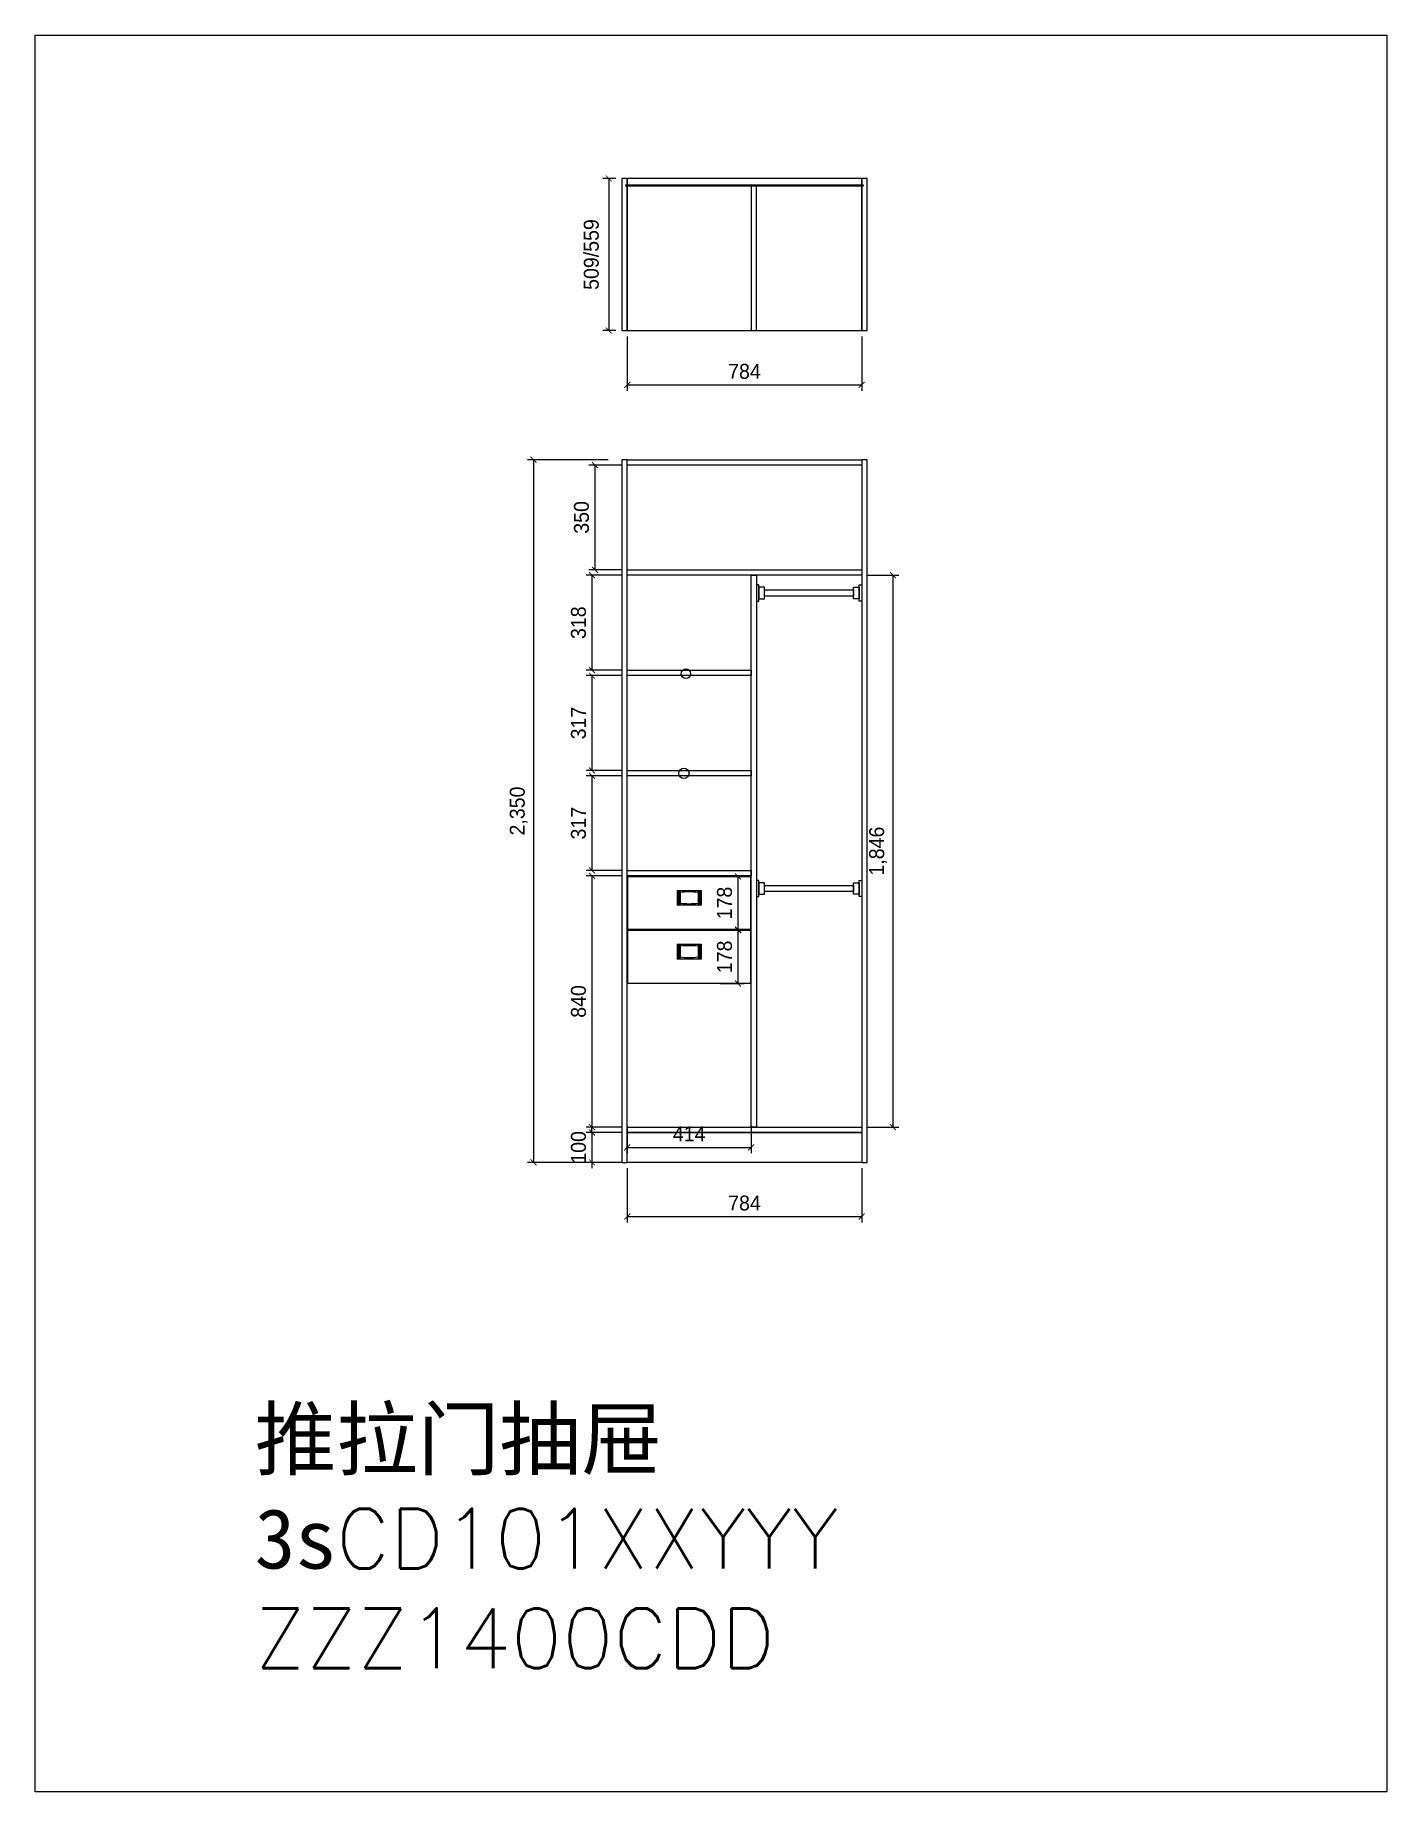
# Model space of a CAD drawing. Header units: millimetres. Extents: x 266 to 44582, y 25835 to 31716.
# Drawn here: x 10530 to 15051, y 25835 to 31711 of the extents above; entities that cross this region are included whole.
import ezdxf

# ---------------------------------------------------------------- set-up
doc = ezdxf.new("R2010")
doc.units = ezdxf.units.MM
for name, color, linetype in [('3', 3, 'Continuous'), ('7', 7, 'Continuous'), ('DIM【标注】', 66, 'Continuous'), ('外框', 7, 'Continuous')]:
    doc.layers.add(name, color=color, linetype=linetype)
doc.styles.add('-黑体', font='txt.shx', dxfattribs={"bigfont": 'bigfont.shx'})
doc.styles.add('AUDIT_D_071121225343-4', font='')
doc.styles.get('AUDIT_D_071121225343-4').set_extended_font_data('HY울릉도L')
doc.dimstyles.new('家居常用', dxfattribs={"dimscale": 200, "dimtxt": 0.25, "dimasz": 0.1, "dimexe": 0.1, "dimexo": 0.1, "dimgap": 0.1, "dimtad": 1, "dimdec": 0, "dimlunit": 6, "dimtxsty": 'AUDIT_D_071121225343-4', "dimblk": 'ARCHTICK', "dimcen": 1, "dimclrd": 252, "dimclre": 252, "dimclrt": 3, "dimadec": 0, "dimazin": 0, "dimtfac": 1, "dimtdec": 0, "dimtix": 1, "dimtmove": 1, "dimatfit": 3, "dimldrblk": 'DOT', "dimfxl": 0.3, "dimfxlon": 1, "dimlwd": 9, "dimlwe": 9, "dimarcsym": 0})
pattern_1 = [(45, (1305.171, -13759.847), (-2.245064, 2.245064), []), (45, (1305.171, -13758.2594), (-2.245064, 2.245064), [])]

msp = doc.modelspace()

# ---------------------------------------------------------------- texts
at = {"insert": (11264.4, 27115.7), "char_height": 200, "width": 1714.257, "attachment_point": 1, "style": '-黑体'}
msp.add_mtext('{\\fSimHei|b0|i0|c134|p49;推拉门抽屉3s}CD101{\\C2;XX\\C4;YYY\\Ftxt,bigfont|c134;\\P\\Ftxt,bigfont|c128;\\C6;ZZZ\\C1;14\\C0;00\\C11;C\\C2;DD}', dxfattribs=at)

# ---------------------------------------------------------------- blocks, each defined once
blk = doc.blocks.new('_ArchTick')
at = {"color": 0, "linetype": 'ByBlock', "const_width": 0.15}
blk.add_lwpolyline([(-0.5, -0.5), (0.5, 0.5)], dxfattribs=at)
blk = doc.blocks.new('*D19')
at = {"layer": '3', "color": 252, "lineweight": 9}
for p, q in [((12490.5, 30272.8), (12382.5, 30272.8)), ((12402.5, 30272.8), (12402.5, 29922.8)), ((12490.5, 29922.8), (12382.5, 29922.8))]:
    blk.add_line(p, q, dxfattribs=at)
at = {"layer": 'Defpoints', "color": 0}
for p in [(12510.5, 30272.8), (12402.5, 29922.8), (12510.5, 29922.8)]:
    blk.add_point(p, dxfattribs=at)
at = {"layer": '3', "color": 252, "lineweight": 9, "xscale": 20, "yscale": 20, "zscale": 20}
for p, rotation in [((12402.5, 30272.8), 90), ((12402.5, 29922.8), 270)]:
    blk.add_blockref('_ArchTick', p, dxfattribs=dict(at, rotation=rotation))
at = {"layer": '3', "color": 3, "insert": (12357.5, 30097.8), "char_height": 50, "attachment_point": 5, "rotation": 90, "style": 'AUDIT_D_071121225343-4'}
blk.add_mtext('350', dxfattribs=at)
blk = doc.blocks.new('_DOT')
at = {"color": 0, "linetype": 'ByBlock'}
blk.add_line((-0.5, 0), (-1, 0), dxfattribs=at)
at = {"color": 0, "linetype": 'ByBlock', "const_width": 0.5}
blk.add_lwpolyline([(-0.25, 0, 1), (0.25, 0, 1)], format="xyb", close=True, dxfattribs=at)
blk = doc.blocks.new('*D20')
at = {"layer": '3', "color": 252, "lineweight": 9}
for p, q in [((12490.5, 29904.8), (12372.5, 29904.8)), ((12392.5, 29904.8), (12392.5, 29586.5)), ((12490.5, 29586.5), (12372.5, 29586.5))]:
    blk.add_line(p, q, dxfattribs=at)
at = {"layer": 'Defpoints', "color": 0}
for p in [(12510.5, 29904.8), (12392.5, 29586.5), (12510.5, 29586.5)]:
    blk.add_point(p, dxfattribs=at)
at = {"layer": '3', "color": 252, "lineweight": 9, "xscale": 20, "yscale": 20, "zscale": 20}
for p, rotation in [((12392.5, 29904.8), 90), ((12392.5, 29586.5), 270)]:
    blk.add_blockref('_ArchTick', p, dxfattribs=dict(at, rotation=rotation))
at = {"layer": '3', "color": 3, "insert": (12347.5, 29745.6), "char_height": 50, "attachment_point": 5, "rotation": 90, "style": 'AUDIT_D_071121225343-4'}
blk.add_mtext('318', dxfattribs=at)
blk = doc.blocks.new('*D21')
at = {"layer": '3', "color": 252, "lineweight": 9}
for p, q in [((12490.5, 29568.5), (12372.5, 29568.5)), ((12392.5, 29568.5), (12392.5, 29251.5)), ((12490.5, 29251.5), (12372.5, 29251.5))]:
    blk.add_line(p, q, dxfattribs=at)
at = {"layer": 'Defpoints', "color": 0}
for p in [(12510.5, 29568.5), (12392.5, 29251.5), (12510.5, 29251.5)]:
    blk.add_point(p, dxfattribs=at)
at = {"layer": '3', "color": 252, "lineweight": 9, "xscale": 20, "yscale": 20, "zscale": 20}
for p, rotation in [((12392.5, 29568.5), 90), ((12392.5, 29251.5), 270)]:
    blk.add_blockref('_ArchTick', p, dxfattribs=dict(at, rotation=rotation))
at = {"layer": '3', "color": 3, "insert": (12347.5, 29410), "char_height": 50, "attachment_point": 5, "rotation": 90, "style": 'AUDIT_D_071121225343-4'}
blk.add_mtext('317', dxfattribs=at)
blk = doc.blocks.new('*D22')
at = {"layer": '3', "color": 252, "lineweight": 9}
for p, q in [((12490.5, 29233.5), (12372.5, 29233.5)), ((12392.5, 29233.5), (12392.5, 28917)), ((12490.5, 28917), (12372.5, 28917))]:
    blk.add_line(p, q, dxfattribs=at)
at = {"layer": 'Defpoints', "color": 0}
for p in [(12510.5, 29233.5), (12392.5, 28917), (12510.5, 28917)]:
    blk.add_point(p, dxfattribs=at)
at = {"layer": '3', "color": 252, "lineweight": 9, "xscale": 20, "yscale": 20, "zscale": 20}
for p, rotation in [((12392.5, 29233.5), 90), ((12392.5, 28917), 270)]:
    blk.add_blockref('_ArchTick', p, dxfattribs=dict(at, rotation=rotation))
at = {"layer": '3', "color": 3, "insert": (12347.5, 29075.2), "char_height": 50, "attachment_point": 5, "rotation": 90, "style": 'AUDIT_D_071121225343-4'}
blk.add_mtext('317', dxfattribs=at)
blk = doc.blocks.new('衣柜内拉手')
h = blk.add_hatch()
h.set_pattern_fill('STEEL', color=256, style=0)
h.set_pattern_definition(pattern_1)
h.paths.add_polyline_path([(-30, 0), (-40, 0), (-40, -50), (-30, -50)])
h = blk.add_hatch()
h.set_pattern_fill('STEEL', color=256, style=0)
h.set_pattern_definition(pattern_1)
h.paths.add_polyline_path([(40, 0), (30, 0), (30, -50), (40, -50)])
for p, q in [((-40, 0), (40, 0)), ((-40, 0), (-40, -50)), ((-30, 0), (-30, -50)), ((30, 0), (30, -50)), ((40, 0), (40, -50)), ((40, -50), (-40, -50))]:
    blk.add_line(p, q)
for centre, start, end in [((0, -257.6), 83.17871, 96.82129), ((0, 208.1), 263.17871, 276.82129)]:
    blk.add_arc(centre, 252.6, start, end)
blk = doc.blocks.new('*D23')
at = {"layer": '3', "color": 252, "lineweight": 9}
for p, q in [((12490.5, 28899), (12372.5, 28899)), ((12392.5, 28899), (12392.5, 28058.8)), ((12490.5, 28058.8), (12372.5, 28058.8))]:
    blk.add_line(p, q, dxfattribs=at)
at = {"layer": 'Defpoints', "color": 0}
for p in [(12510.5, 28899), (12392.5, 28058.8), (12510.5, 28058.8)]:
    blk.add_point(p, dxfattribs=at)
at = {"layer": '3', "color": 252, "lineweight": 9, "xscale": 20, "yscale": 20, "zscale": 20}
for p, rotation in [((12392.5, 28899), 90), ((12392.5, 28058.8), 270)]:
    blk.add_blockref('_ArchTick', p, dxfattribs=dict(at, rotation=rotation))
at = {"layer": '3', "color": 3, "insert": (12347.5, 28478.9), "char_height": 50, "attachment_point": 5, "rotation": 90, "style": 'AUDIT_D_071121225343-4'}
blk.add_mtext('840', dxfattribs=at)
blk = doc.blocks.new('*D24')
at = {"layer": '3', "color": 252, "lineweight": 9}
for p, q in [((12447, 30290.8), (12177, 30290.8)), ((12197, 30290.8), (12197, 27940.8)), ((12447, 27940.8), (12177, 27940.8))]:
    blk.add_line(p, q, dxfattribs=at)
at = {"layer": 'Defpoints', "color": 0}
for p in [(12492.5, 30290.8), (12197, 27940.8), (12492.5, 27940.8)]:
    blk.add_point(p, dxfattribs=at)
at = {"layer": '3', "color": 252, "lineweight": 9, "xscale": 20, "yscale": 20, "zscale": 20}
for p, rotation in [((12197, 30290.8), 90), ((12197, 27940.8), 270)]:
    blk.add_blockref('_ArchTick', p, dxfattribs=dict(at, rotation=rotation))
at = {"layer": '3', "color": 3, "insert": (12147.2, 29115.8), "char_height": 50, "attachment_point": 5, "rotation": 90, "style": 'AUDIT_D_071121225343-4'}
blk.add_mtext('2,350', dxfattribs=at)
blk = doc.blocks.new('A$C6B5F1E48')
at = {"layer": '7'}
for points in [[(8, 0), (8, 54), (0, 54), (0, 0)], [(27.4, 7.6), (27.4, 46.4), (8, 46.4), (8, 7.6)]]:
    blk.add_lwpolyline(points, close=True, dxfattribs=at)
blk = doc.blocks.new('*D25')
at = {"layer": '3', "color": 252, "lineweight": 9}
for p, q in [((13314.5, 29904.8), (13419, 29904.8)), ((13399, 29904.8), (13399, 28058.8)), ((13314.5, 28058.8), (13419, 28058.8))]:
    blk.add_line(p, q, dxfattribs=at)
at = {"layer": 'Defpoints', "color": 0}
for p in [(13294.5, 29904.8), (13294.5, 28058.8), (13399, 28058.8)]:
    blk.add_point(p, dxfattribs=at)
at = {"layer": '3', "color": 252, "lineweight": 9, "xscale": 20, "yscale": 20, "zscale": 20}
for p, rotation in [((13399, 29904.8), 90), ((13399, 28058.8), 270)]:
    blk.add_blockref('_ArchTick', p, dxfattribs=dict(at, rotation=rotation))
at = {"layer": '3', "color": 3, "insert": (13349.2, 28981.8), "char_height": 50, "attachment_point": 5, "rotation": 90, "style": 'AUDIT_D_071121225343-4'}
blk.add_mtext('1,846', dxfattribs=at)
blk = doc.blocks.new('*D26')
at = {"layer": '3', "color": 252, "lineweight": 9}
for p, q in [((12490.5, 28040.8), (12372.5, 28040.8)), ((12392.5, 28040.8), (12392.5, 28060.8)), ((12392.5, 28040.8), (12392.5, 27940.8)), ((12490.5, 27940.8), (12372.5, 27940.8)), ((12392.5, 27940.8), (12392.5, 27920.8))]:
    blk.add_line(p, q, dxfattribs=at)
at = {"layer": 'Defpoints', "color": 0}
for p in [(12510.5, 28040.8), (12392.5, 27940.8), (12510.5, 27940.8)]:
    blk.add_point(p, dxfattribs=at)
at = {"layer": '3', "color": 252, "lineweight": 9, "xscale": 20, "yscale": 20, "zscale": 20}
for p, rotation in [((12392.5, 28040.8), 270), ((12392.5, 27940.8), 90)]:
    blk.add_blockref('_ArchTick', p, dxfattribs=dict(at, rotation=rotation))
at = {"layer": '3', "color": 3, "insert": (12347.5, 27990.8), "char_height": 50, "attachment_point": 5, "rotation": 90, "style": 'AUDIT_D_071121225343-4'}
blk.add_mtext('100', dxfattribs=at)
blk = doc.blocks.new('*D27')
at = {"layer": '3', "color": 252, "lineweight": 9}
for p, q in [((12472.5, 31231.5), (12428.5, 31231.5)), ((12448.5, 31231.5), (12448.5, 30722.5)), ((12472.5, 30722.5), (12428.5, 30722.5))]:
    blk.add_line(p, q, dxfattribs=at)
at = {"layer": 'Defpoints', "color": 0}
for p in [(12492.5, 31231.5), (12448.5, 30722.5), (12492.5, 30722.5)]:
    blk.add_point(p, dxfattribs=at)
at = {"layer": '3', "color": 252, "lineweight": 9, "xscale": 20, "yscale": 20, "zscale": 20}
for p, rotation in [((12448.5, 31231.5), 90), ((12448.5, 30722.5), 270)]:
    blk.add_blockref('_ArchTick', p, dxfattribs=dict(at, rotation=rotation))
at = {"layer": '3', "color": 3, "insert": (12390.4, 30977), "char_height": 50, "attachment_point": 5, "rotation": 90, "style": 'AUDIT_D_071121225343-4'}
blk.add_mtext('509/559', dxfattribs=at)
blk = doc.blocks.new('*D28')
at = {"layer": '3', "color": 252, "lineweight": 9}
for p, q in [((12821.5, 28897), (12901, 28897)), ((12881, 28719), (12881, 28897)), ((12821.5, 28719), (12901, 28719))]:
    blk.add_line(p, q, dxfattribs=at)
at = {"layer": 'Defpoints', "color": 0}
for p in [(12801.5, 28897), (12881, 28897), (12801.5, 28719)]:
    blk.add_point(p, dxfattribs=at)
at = {"layer": '3', "color": 252, "lineweight": 9, "xscale": 20, "yscale": 20, "zscale": 20}
for p, rotation in [((12881, 28897), 90), ((12881, 28719), 270)]:
    blk.add_blockref('_ArchTick', p, dxfattribs=dict(at, rotation=rotation))
at = {"layer": '3', "color": 3, "insert": (12836, 28808), "char_height": 50, "attachment_point": 5, "rotation": 90, "style": 'AUDIT_D_071121225343-4'}
blk.add_mtext('178', dxfattribs=at)
blk = doc.blocks.new('*D29')
at = {"layer": '3', "color": 252, "lineweight": 9}
for p, q in [((12821.5, 28717), (12901, 28717)), ((12881, 28539), (12881, 28717)), ((12821.5, 28539), (12901, 28539))]:
    blk.add_line(p, q, dxfattribs=at)
at = {"layer": 'Defpoints', "color": 0}
for p in [(12801.5, 28717), (12881, 28717), (12801.5, 28539)]:
    blk.add_point(p, dxfattribs=at)
at = {"layer": '3', "color": 252, "lineweight": 9, "xscale": 20, "yscale": 20, "zscale": 20}
for p, rotation in [((12881, 28717), 90), ((12881, 28539), 270)]:
    blk.add_blockref('_ArchTick', p, dxfattribs=dict(at, rotation=rotation))
at = {"layer": '3', "color": 3, "insert": (12836, 28628), "char_height": 50, "attachment_point": 5, "rotation": 90, "style": 'AUDIT_D_071121225343-4'}
blk.add_mtext('178', dxfattribs=at)
blk = doc.blocks.new('*D30')
at = {"layer": 'Defpoints', "color": 0}
for p in [(12510.5, 28083), (12924.5, 28083), (12924.5, 27991)]:
    blk.add_point(p, dxfattribs=at)
at = {"layer": 'DIM【标注】', "color": 252, "lineweight": 9}
for p, q in [((12510.5, 28063), (12510.5, 27971)), ((12924.5, 28063), (12924.5, 27971)), ((12510.5, 27991), (12924.5, 27991))]:
    blk.add_line(p, q, dxfattribs=at)
at = {"layer": 'DIM【标注】', "color": 252, "lineweight": 9, "xscale": 20, "yscale": 20, "zscale": 20, "rotation": 180}
blk.add_blockref('_ArchTick', (12510.5, 27991), dxfattribs=at)
at = {"layer": 'DIM【标注】', "color": 252, "lineweight": 9, "xscale": 20, "yscale": 20, "zscale": 20}
blk.add_blockref('_ArchTick', (12924.5, 27991), dxfattribs=at)
at = {"layer": 'DIM【标注】', "color": 3, "insert": (12717.5, 28036), "char_height": 50, "attachment_point": 5, "style": 'AUDIT_D_071121225343-4'}
blk.add_mtext('414', dxfattribs=at)
blk = doc.blocks.new('*D31')
at = {"layer": 'Defpoints', "color": 0}
for p in [(12510.5, 30722.5), (13294.5, 30722.5), (13294.5, 30541)]:
    blk.add_point(p, dxfattribs=at)
at = {"layer": 'DIM【标注】', "color": 252, "lineweight": 9}
for p, q in [((12510.5, 30702.5), (12510.5, 30521)), ((13294.5, 30702.5), (13294.5, 30521)), ((12510.5, 30541), (13294.5, 30541))]:
    blk.add_line(p, q, dxfattribs=at)
at = {"layer": 'DIM【标注】', "color": 252, "lineweight": 9, "xscale": 20, "yscale": 20, "zscale": 20, "rotation": 180}
blk.add_blockref('_ArchTick', (12510.5, 30541), dxfattribs=at)
at = {"layer": 'DIM【标注】', "color": 252, "lineweight": 9, "xscale": 20, "yscale": 20, "zscale": 20}
blk.add_blockref('_ArchTick', (13294.5, 30541), dxfattribs=at)
at = {"layer": 'DIM【标注】', "color": 3, "insert": (12902.5, 30586), "char_height": 50, "attachment_point": 5, "style": 'AUDIT_D_071121225343-4'}
blk.add_mtext('784', dxfattribs=at)
blk = doc.blocks.new('*D32')
at = {"layer": 'Defpoints', "color": 0}
for p in [(12510.5, 27940.8), (13294.5, 27940.8), (13294.5, 27759.5)]:
    blk.add_point(p, dxfattribs=at)
at = {"layer": 'DIM【标注】', "color": 252, "lineweight": 9}
for p, q in [((12510.5, 27920.8), (12510.5, 27739.5)), ((13294.5, 27920.8), (13294.5, 27739.5)), ((12510.5, 27759.5), (13294.5, 27759.5))]:
    blk.add_line(p, q, dxfattribs=at)
at = {"layer": 'DIM【标注】', "color": 252, "lineweight": 9, "xscale": 20, "yscale": 20, "zscale": 20, "rotation": 180}
blk.add_blockref('_ArchTick', (12510.5, 27759.5), dxfattribs=at)
at = {"layer": 'DIM【标注】', "color": 252, "lineweight": 9, "xscale": 20, "yscale": 20, "zscale": 20}
blk.add_blockref('_ArchTick', (13294.5, 27759.5), dxfattribs=at)
at = {"layer": 'DIM【标注】', "color": 3, "insert": (12902.5, 27804.5), "char_height": 50, "attachment_point": 5, "style": 'AUDIT_D_071121225343-4'}
blk.add_mtext('784', dxfattribs=at)

# ---------------------------------------------------------------- dimensions: what is measured, and where the dimension line sits
at = {"layer": '3', "color": 0}
dim = msp.add_linear_dim(base=(12448.5, 30722.5), p1=(12492.5, 31231.5), p2=(12492.5, 30722.5), angle=90, text='509/559', dimstyle='家居常用', override={"dimfxl": 1.25, "dimarcsym": 1}, dxfattribs=at)
dim.commit()
dim.dimension.update_dxf_attribs({"geometry": '*D27', "text_midpoint": (12390.4, 30977)})
for base, p1, p2, picture, middle in [((12197, 27940.8), (12492.5, 30290.8), (12492.5, 27940.8), '*D24', (12147.2, 29115.8)), ((12402.5, 29922.8), (12510.5, 30272.8), (12510.5, 29922.8), '*D19', (12357.5, 30097.8)), ((12392.5, 29586.5), (12510.5, 29904.8), (12510.5, 29586.5), '*D20', (12347.5, 29745.6)), ((13399, 28058.8), (13294.5, 29904.8), (13294.5, 28058.8), '*D25', (13349.2, 28981.8)), ((12392.5, 29251.5), (12510.5, 29568.5), (12510.5, 29251.5), '*D21', (12347.5, 29410)), ((12392.4625051, 28916.9684725), (12510.500023, 29233.4684725), (12510.500023, 28916.9684725), '*D22', (12347.4625051, 29075.2184725)), ((12392.5, 28058.8), (12510.5, 28899), (12510.5, 28058.8), '*D23', (12347.5, 28478.9)), ((12392.5, 27940.8), (12510.5, 28040.8), (12510.5, 27940.8), '*D26', (12347.5, 27990.8))]:
    dim = msp.add_linear_dim(base=base, p1=p1, p2=p2, angle=90, dimstyle='家居常用', override={"dimfxl": 1.25, "dimarcsym": 1}, dxfattribs=at)
    dim.commit()
    dim.dimension.update_dxf_attribs({"geometry": picture, "text_midpoint": middle})
at = {"layer": '3', "color": 7, "true_color": 0xffffff}
for p1, p2, picture, middle in [((12801.5, 28719), (12801.5, 28897), '*D28', (12836, 28808)), ((12801.5, 28539), (12801.5, 28717), '*D29', (12836, 28628))]:
    dim = msp.add_aligned_dim(p1=p1, p2=p2, distance=-79.5, dimstyle='家居常用', override={"dimfxl": 1.25, "dimarcsym": 1}, dxfattribs=at)
    dim.commit()
    dim.dimension.update_dxf_attribs({"geometry": picture, "text_midpoint": middle})
at = {"layer": 'DIM【标注】', "color": 7, "true_color": 0xffffff}
for base, p1, p2, picture, middle in [((13294.5, 30541), (12510.5, 30722.5), (13294.5, 30722.5), '*D31', (12902.5, 30586)), ((12924.5, 27991), (12510.5, 28083), (12924.5, 28083), '*D30', (12717.5, 28036)), ((13294.5, 27759.5), (12510.5, 27940.8), (13294.5, 27940.8), '*D32', (12902.5, 27804.5))]:
    dim = msp.add_linear_dim(base=base, p1=p1, p2=p2, dimstyle='家居常用', override={"dimfxl": 1.25, "dimarcsym": 1}, dxfattribs=at)
    dim.commit()
    dim.dimension.update_dxf_attribs({"geometry": picture, "text_midpoint": middle})

# ---------------------------------------------------------------- linework, layer by layer
at = {"layer": '3', "color": 0}
for points in [[(12492.5, 30722.5), (12510.5, 30722.5), (12510.5, 31231.5), (12492.5, 31231.5)], [(12510.5, 30722.5), (13294.5, 30722.5), (13294.5, 31231.5), (12510.5, 31231.5)], [(12924.5, 30722.5), (12942.5, 30722.5), (12942.5, 31205.2), (12924.5, 31205.2)], [(13294.5, 30722.5), (13312.5, 30722.5), (13312.5, 31231.5), (13294.5, 31231.5)], [(12492.5, 27940.8), (12510.5, 27940.8), (12510.5, 30290.8), (12492.5, 30290.8)], [(12510.5, 30290.8), (13294.5, 30290.8), (13294.5, 30272.8), (12510.5, 30272.8)], [(13294.5, 27940.8), (13312.5, 27940.8), (13312.5, 30290.8), (13294.5, 30290.8)], [(12510.5, 29922.8), (13294.5, 29922.8), (13294.5, 29904.8), (12510.5, 29904.8)], [(12924.5, 29904.8), (12942.5, 29904.8), (12942.5, 28058.8), (12924.5, 28058.8)], [(12510.5, 29586.5), (12924.5, 29586.5), (12924.5, 29568.5), (12510.5, 29568.5)], [(12510.5, 29251.5), (12924.5, 29251.5), (12924.5, 29233.5), (12510.5, 29233.5)], [(12510.5, 28917), (12924.5, 28917), (12924.5, 28899), (12510.5, 28899)], [(12510.5, 28058.8), (13294.5, 28058.8), (13294.5, 28040.8), (12510.5, 28040.8)]]:
    msp.add_lwpolyline(points, close=True, dxfattribs=at)
at = {"layer": '3', "color": 2}
msp.add_lwpolyline([(12505.5, 31210.2), (13299.5, 31210.2), (13299.5, 31205.2), (12505.5, 31205.2)], close=True, dxfattribs=at)
at = {"layer": '3', "color": 8}
for points in [[(12969.9, 29855), (13267.1, 29855), (13267.1, 29834.9), (12969.9, 29834.9)], [(12969.9, 28866.7), (13267.1, 28866.7), (13267.1, 28846.6), (12969.9, 28846.6)]]:
    msp.add_lwpolyline(points, close=True, dxfattribs=at)
at = {"layer": '3'}
for points in [[(12512.5, 28897), (12922.5, 28897), (12922.5, 28719), (12512.5, 28719)], [(12512.5, 28717), (12922.5, 28717), (12922.5, 28539), (12512.5, 28539)]]:
    msp.add_lwpolyline(points, close=True, dxfattribs=at)
at = {"layer": '3', "color": 7, "true_color": 0xffffff}
msp.add_lwpolyline([(12510.5, 28040.8), (13294.5, 28040.8), (13294.5, 27940.8), (12510.5, 27940.8)], close=True, dxfattribs=at)
at = {"layer": '3'}
for centre, radius in [((12706.5, 29575), 16), ((12700, 29241.8), 17)]:
    msp.add_circle(centre, radius, dxfattribs=at)
at = {"layer": '外框'}
msp.add_lwpolyline([(10530, 31710.7), (15051.1, 31710.7), (15051.1, 25835.4), (10530, 25835.4)], close=True, dxfattribs=at)

# ---------------------------------------------------------------- block references
for p in [(12717.5, 28850.4), (12717.5, 28670.4)]:
    msp.add_blockref('衣柜内拉手', p)
at = {"layer": '3', "color": 8}
for p in [(12942.5, 29818), (12942.5, 28829.6)]:
    msp.add_blockref('A$C6B5F1E48', p, dxfattribs=at)
at = {"layer": '3', "color": 8, "xscale": -1}
for p in [(13294.5, 29818), (13294.5, 28829.6)]:
    msp.add_blockref('A$C6B5F1E48', p, dxfattribs=at)

msp.set_redraw_order([(e.dxf.handle, doc.entitydb.next_handle()) for e in msp.query("TEXT MTEXT ATTDEF DIMENSION ARC_DIMENSION")])  # texts and dimensions are drawn at this point

doc.saveas('drawing.dxf')
